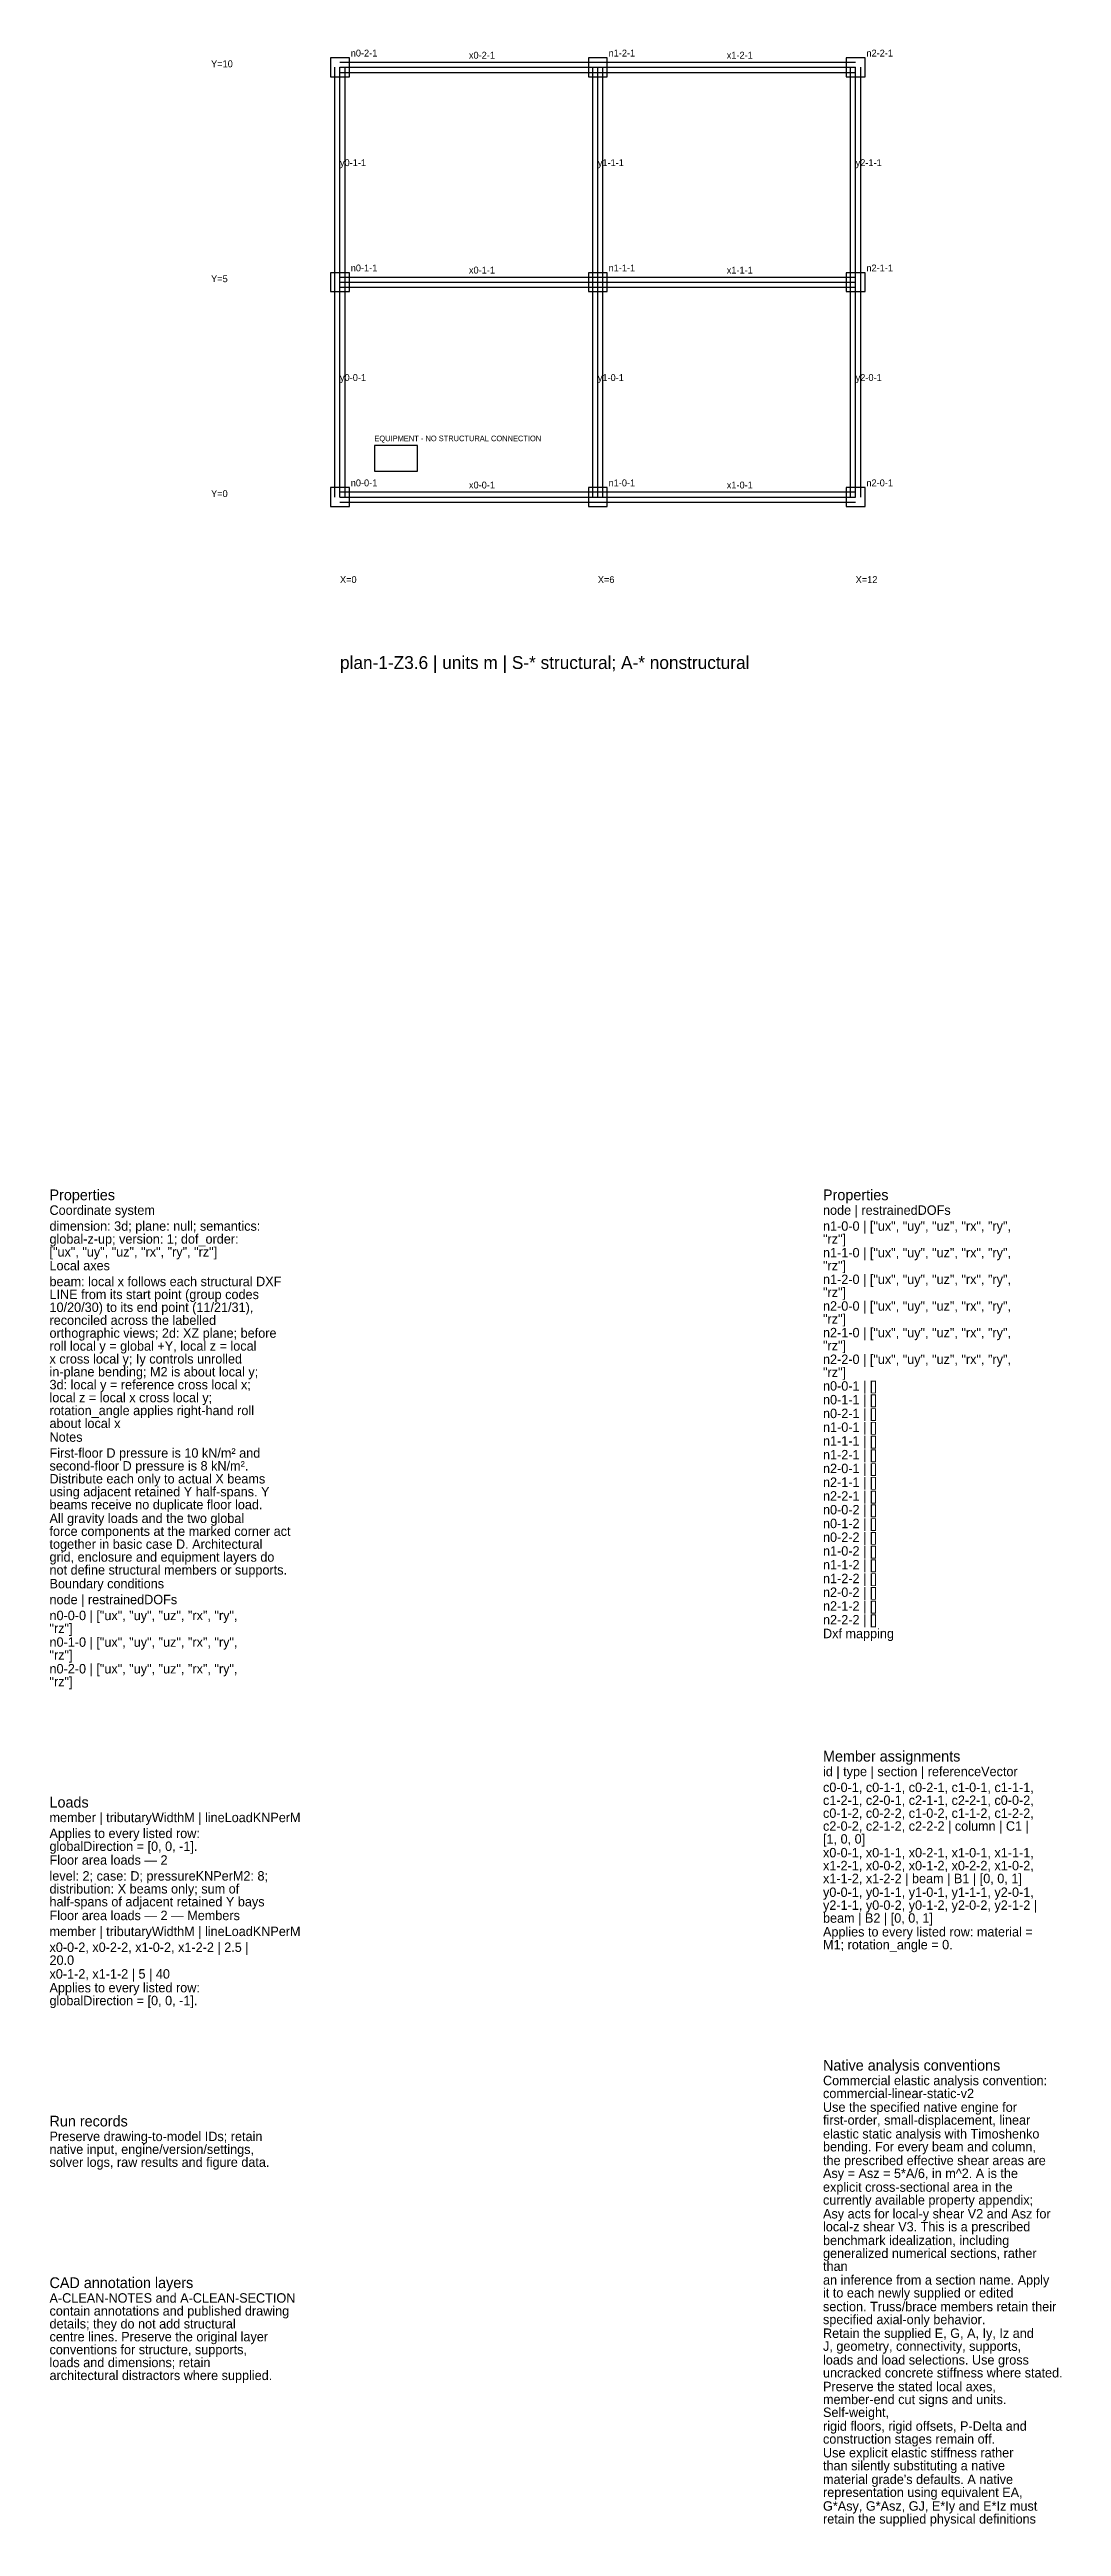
# Model space of a CAD drawing. Extents: x -3 to 332, y -47 to 10.
# Drawn here: x 33.2 to 56.8, y -47.2 to 10.4 of the extents above; entities that cross this region are included whole.
import ezdxf

# ---------------------------------------------------------------- set-up
doc = ezdxf.new("R2010")
doc.units = 0

msp = doc.modelspace()

# ---------------------------------------------------------------- texts
at = {"layer": 'A-CLEAN-NOTES'}
for s, height, p in [('Properties', 0.25, (33.24, -16.36)), ('Properties', 0.25, (51.24, -16.36)), ('Coordinate system', 0.22, (33.24, -16.7)), ('node | restrainedDOFs', 0.22, (51.24, -16.7)), ('dimension: 3d; plane: null; semantics:', 0.22, (33.24, -17.07)), ('global-z-up; version: 1; dof_order:', 0.22, (33.24, -17.37)), ('"rz"]', 0.22, (51.24, -17.37)), ('n1-0-0 | ["ux", "uy", "uz", "rx", "ry",', 0.22, (51.24, -17.07)), ('["ux", "uy", "uz", "rx", "ry", "rz"]', 0.22, (33.24, -17.67)), ('Local axes', 0.22, (33.24, -17.99)), ('"rz"]', 0.22, (51.24, -17.99)), ('n1-1-0 | ["ux", "uy", "uz", "rx", "ry",', 0.22, (51.24, -17.69)), ('beam: local x follows each structural DXF', 0.22, (33.24, -18.36)), ('LINE from its start point (group codes', 0.22, (33.24, -18.66)), ('"rz"]', 0.22, (51.24, -18.61)), ('n1-2-0 | ["ux", "uy", "uz", "rx", "ry",', 0.22, (51.24, -18.31)), ('10/20/30) to its end point (11/21/31),', 0.22, (33.24, -18.96)), ('"rz"]', 0.22, (51.24, -19.23)), ('n2-0-0 | ["ux", "uy", "uz", "rx", "ry",', 0.22, (51.24, -18.93)), ('orthographic views; 2d: XZ plane; before', 0.22, (33.24, -19.56)), ('reconciled across the labelled', 0.22, (33.24, -19.26)), ('n2-1-0 | ["ux", "uy", "uz", "rx", "ry",', 0.22, (51.24, -19.55)), ('x cross local y; Iy controls unrolled', 0.22, (33.24, -20.16)), ('roll local y = global +Y, local z = local', 0.22, (33.24, -19.86)), ('"rz"]', 0.22, (51.24, -19.85)), ('n2-2-0 | ["ux", "uy", "uz", "rx", "ry",', 0.22, (51.24, -20.17)), ('3d: local y = reference cross local x;', 0.22, (33.24, -20.76)), ('in-plane bending; M2 is about local y;', 0.22, (33.24, -20.46)), ('"rz"]', 0.22, (51.24, -20.47)), ('n0-0-1 | []', 0.22, (51.24, -20.79)), ('local z = local x cross local y;', 0.22, (33.24, -21.06)), ('rotation_angle applies right-hand roll', 0.22, (33.24, -21.36)), ('n0-1-1 | []', 0.22, (51.24, -21.11)), ('n0-2-1 | []', 0.22, (51.24, -21.43)), ('about local x', 0.22, (33.24, -21.66)), ('Notes', 0.22, (33.24, -21.98)), ('n1-0-1 | []', 0.22, (51.24, -21.75)), ('n1-1-1 | []', 0.22, (51.24, -22.07)), ('second-floor D pressure is 8 kN/m².', 0.22, (33.24, -22.65)), ('First-floor D pressure is 10 kN/m² and', 0.22, (33.24, -22.35)), ('n1-2-1 | []', 0.22, (51.24, -22.39)), ('using adjacent retained Y half-spans. Y', 0.22, (33.24, -23.25)), ('Distribute each only to actual X beams', 0.22, (33.24, -22.95)), ('n2-0-1 | []', 0.22, (51.24, -22.71)), ('n2-1-1 | []', 0.22, (51.24, -23.03)), ('beams receive no duplicate floor load.', 0.22, (33.24, -23.55)), ('n2-2-1 | []', 0.22, (51.24, -23.35)), ('n0-0-2 | []', 0.22, (51.24, -23.67)), ('All gravity loads and the two global', 0.22, (33.24, -23.87)), ('force components at the marked corner act', 0.22, (33.24, -24.17)), ('n0-1-2 | []', 0.22, (51.24, -23.99)), ('n0-2-2 | []', 0.22, (51.24, -24.31)), ('together in basic case D. Architectural', 0.22, (33.24, -24.47)), ('grid, enclosure and equipment layers do', 0.22, (33.24, -24.77)), ('n1-0-2 | []', 0.22, (51.24, -24.63)), ('n1-1-2 | []', 0.22, (51.24, -24.95)), ('not define structural members or supports.', 0.22, (33.24, -25.07)), ('Boundary conditions', 0.22, (33.24, -25.39)), ('n1-2-2 | []', 0.22, (51.24, -25.27)), ('node | restrainedDOFs', 0.22, (33.24, -25.76)), ('n0-0-0 | ["ux", "uy", "uz", "rx", "ry",', 0.22, (33.24, -26.13)), ('n2-0-2 | []', 0.22, (51.24, -25.59)), ('n2-1-2 | []', 0.22, (51.24, -25.91)), ('"rz"]', 0.22, (33.24, -26.43)), ('n2-2-2 | []', 0.22, (51.24, -26.23)), ('Dxf mapping', 0.22, (51.24, -26.55)), ('"rz"]', 0.22, (33.24, -27.05)), ('n0-1-0 | ["ux", "uy", "uz", "rx", "ry",', 0.22, (33.24, -26.75)), ('"rz"]', 0.22, (33.24, -27.67)), ('n0-2-0 | ["ux", "uy", "uz", "rx", "ry",', 0.22, (33.24, -27.37)), ('Member assignments', 0.25, (51.24, -29.42)), ('c0-0-1, c0-1-1, c0-2-1, c1-0-1, c1-1-1,', 0.22, (51.24, -30.13)), ('id | type | section | referenceVector', 0.22, (51.24, -29.76)), ('Loads', 0.25, (33.24, -30.49)), ('c1-2-1, c2-0-1, c2-1-1, c2-2-1, c0-0-2,', 0.22, (51.24, -30.43)), ('c0-1-2, c0-2-2, c1-0-2, c1-1-2, c1-2-2,', 0.22, (51.24, -30.73)), ('Applies to every listed row:', 0.22, (33.24, -31.2)), ('member | tributaryWidthM | lineLoadKNPerM', 0.22, (33.24, -30.83)), ('c2-0-2, c2-1-2, c2-2-2 | column | C1 |', 0.22, (51.24, -31.03)), ('[1, 0, 0]', 0.22, (51.24, -31.33)), ('globalDirection = [0, 0, -1].', 0.22, (33.24, -31.5)), ('Floor area loads — 2', 0.22, (33.24, -31.82)), ('x0-0-1, x0-1-1, x0-2-1, x1-0-1, x1-1-1,', 0.22, (51.24, -31.65)), ('distribution: X beams only; sum of', 0.22, (33.24, -32.49)), ('level: 2; case: D; pressureKNPerM2: 8;', 0.22, (33.24, -32.19)), ('x1-2-1, x0-0-2, x0-1-2, x0-2-2, x1-0-2,', 0.22, (51.24, -31.95)), ('x1-1-2, x1-2-2 | beam | B1 | [0, 0, 1]', 0.22, (51.24, -32.25)), ('half-spans of adjacent retained Y bays', 0.22, (33.24, -32.79)), ('y0-0-1, y0-1-1, y1-0-1, y1-1-1, y2-0-1,', 0.22, (51.24, -32.57)), ('y2-1-1, y0-0-2, y0-1-2, y2-0-2, y2-1-2 |', 0.22, (51.24, -32.87)), ('member | tributaryWidthM | lineLoadKNPerM', 0.22, (33.24, -33.48)), ('Floor area loads — 2 — Members', 0.22, (33.24, -33.11)), ('Applies to every listed row: material =', 0.22, (51.24, -33.49)), ('beam | B2 | [0, 0, 1]', 0.22, (51.24, -33.17)), ('x0-0-2, x0-2-2, x1-0-2, x1-2-2 | 2.5 |', 0.22, (33.24, -33.85)), ('20.0', 0.22, (33.24, -34.15)), ('M1; rotation_angle = 0.', 0.22, (51.24, -33.79)), ('Applies to every listed row:', 0.22, (33.24, -34.79)), ('x0-1-2, x1-1-2 | 5 | 40', 0.22, (33.24, -34.47)), ('globalDirection = [0, 0, -1].', 0.22, (33.24, -35.09)), ('Commercial elastic analysis convention:', 0.22, (51.24, -36.95)), ('Native analysis conventions', 0.25, (51.24, -36.61)), ('commercial-linear-static-v2', 0.22, (51.24, -37.25)), ('Use the specified native engine for', 0.22, (51.24, -37.57)), ('Preserve drawing-to-model IDs; retain', 0.22, (33.24, -38.25)), ('Run records', 0.25, (33.24, -37.91)), ('first-order, small-displacement, linear', 0.22, (51.24, -37.87)), ('elastic static analysis with Timoshenko', 0.22, (51.24, -38.19)), ('native input, engine/version/settings,', 0.22, (33.24, -38.55)), ('the prescribed effective shear areas are', 0.22, (51.24, -38.81)), ('bending. For every beam and column,', 0.22, (51.24, -38.49)), ('solver logs, raw results and figure data.', 0.22, (33.24, -38.85)), ('Asy = Asz = 5*A/6, in m^2. A is the', 0.22, (51.24, -39.11)), ('explicit cross-sectional area in the', 0.22, (51.24, -39.43)), ('currently available property appendix;', 0.22, (51.24, -39.73)), ('Asy acts for local-y shear V2 and Asz for', 0.22, (51.24, -40.05)), ('local-z shear V3. This is a prescribed', 0.22, (51.24, -40.35)), ('generalized numerical sections, rather', 0.22, (51.24, -40.97)), ('benchmark idealization, including', 0.22, (51.24, -40.67)), ('CAD annotation layers', 0.25, (33.24, -41.67)), ('than', 0.22, (51.24, -41.27)), ('an inference from a section name. Apply', 0.22, (51.24, -41.59)), ('A-CLEAN-NOTES and A-CLEAN-SECTION', 0.22, (33.24, -42.01)), ('section. Truss/brace members retain their', 0.22, (51.24, -42.21)), ('it to each newly supplied or edited', 0.22, (51.24, -41.89)), ('contain annotations and published drawing', 0.22, (33.24, -42.31)), ('details; they do not add structural', 0.22, (33.24, -42.61)), ('specified axial-only behavior.', 0.22, (51.24, -42.51)), ('Retain the supplied E, G, A, Iy, Iz and', 0.22, (51.24, -42.83)), ('centre lines. Preserve the original layer', 0.22, (33.24, -42.91)), ('conventions for structure, supports,', 0.22, (33.24, -43.21)), ('J, geometry, connectivity, supports,', 0.22, (51.24, -43.13)), ('loads and load selections. Use gross', 0.22, (51.24, -43.45)), ('architectural distractors where supplied.', 0.22, (33.24, -43.81)), ('loads and dimensions; retain', 0.22, (33.24, -43.51)), ('uncracked concrete stiffness where stated.', 0.22, (51.24, -43.75)), ('member-end cut signs and units.', 0.22, (51.24, -44.37)), ('Preserve the stated local axes,', 0.22, (51.24, -44.07)), ('Self-weight,', 0.22, (51.24, -44.67)), ('rigid floors, rigid offsets, P-Delta and', 0.22, (51.24, -44.99)), ('construction stages remain off.', 0.22, (51.24, -45.29)), ('Use explicit elastic stiffness rather', 0.22, (51.24, -45.61)), ('than silently substituting a native', 0.22, (51.24, -45.91)), ("material grade's defaults. A native", 0.22, (51.24, -46.23)), ('G*Asy, G*Asz, GJ, E*Iy and E*Iz must', 0.22, (51.24, -46.85)), ('representation using equivalent EA,', 0.22, (51.24, -46.53)), ('retain the supplied physical definitions', 0.22, (51.24, -47.15))]:
    msp.add_text(s, height=height, dxfattribs=at).set_placement(p)
at = {"layer": 'A-DIM'}
for s, p in [('Y=10', (37, 10)), ('Y=5', (37, 5)), ('Y=0', (37, 0)), ('X=0', (40, -2)), ('X=6', (46, -2)), ('X=12', (52, -2))]:
    msp.add_text(s, height=0.16, dxfattribs=at).set_placement(p)
at = {"layer": 'A-EQUIPMENT-TAG'}
msp.add_text('EQUIPMENT - NO STRUCTURAL CONNECTION', height=0.13, dxfattribs=at).set_placement((40.8, 1.3))
at = {"layer": 'ANNOTATION'}
msp.add_text('plan-1-Z3.6 | units m | S-* structural; A-* nonstructural', height=0.3, dxfattribs=at).set_placement((40, -4))
at = {"layer": 'S-MEMBER-TAG'}
for s, p in [('x0-2-1', (43, 10.2)), ('x1-2-1', (49, 10.2)), ('y0-1-1', (40, 7.7)), ('y1-1-1', (46, 7.7)), ('y2-1-1', (52, 7.7)), ('x0-1-1', (43, 5.2)), ('x1-1-1', (49, 5.2)), ('y0-0-1', (40, 2.7)), ('y1-0-1', (46, 2.7)), ('y2-0-1', (52, 2.7)), ('x0-0-1', (43, 0.2)), ('x1-0-1', (49, 0.2))]:
    msp.add_text(s, height=0.16, dxfattribs=at).set_placement(p)
at = {"layer": 'S-NODE-TAG'}
for s, p in [('n0-2-1', (40.25, 10.25)), ('n1-2-1', (46.25, 10.25)), ('n2-2-1', (52.25, 10.25)), ('n0-1-1', (40.25, 5.25)), ('n1-1-1', (46.25, 5.25)), ('n2-1-1', (52.25, 5.25)), ('n0-0-1', (40.25, 0.25)), ('n1-0-1', (46.25, 0.25)), ('n2-0-1', (52.25, 0.25))]:
    msp.add_text(s, height=0.16, dxfattribs=at).set_placement(p)

# ---------------------------------------------------------------- linework, layer by layer
at = {"layer": 'A-COLUMN'}
for p, q in [((40.22, 10.22), (39.78, 10.22)), ((39.78, 10.22), (39.78, 9.78)), ((40.22, 9.78), (40.22, 10.22)), ((46.22, 10.22), (45.78, 10.22)), ((45.78, 10.22), (45.78, 9.78)), ((46.22, 9.78), (46.22, 10.22)), ((52.22, 10.22), (51.78, 10.22)), ((51.78, 10.22), (51.78, 9.78)), ((52.22, 9.78), (52.22, 10.22)), ((39.78, 9.78), (40.22, 9.78)), ((45.78, 9.78), (46.22, 9.78)), ((51.78, 9.78), (52.22, 9.78)), ((40.22, 5.22), (39.78, 5.22)), ((39.78, 5.22), (39.78, 4.78)), ((40.22, 4.78), (40.22, 5.22)), ((46.22, 5.22), (45.78, 5.22)), ((45.78, 5.22), (45.78, 4.78)), ((46.22, 4.78), (46.22, 5.22)), ((52.22, 5.22), (51.78, 5.22)), ((51.78, 5.22), (51.78, 4.78)), ((52.22, 4.78), (52.22, 5.22)), ((39.78, 4.78), (40.22, 4.78)), ((45.78, 4.78), (46.22, 4.78)), ((51.78, 4.78), (52.22, 4.78)), ((40.22, 0.22), (39.78, 0.22)), ((39.78, 0.22), (39.78, -0.22)), ((40.22, -0.22), (40.22, 0.22)), ((46.22, 0.22), (45.78, 0.22)), ((45.78, 0.22), (45.78, -0.22)), ((46.22, -0.22), (46.22, 0.22)), ((52.22, 0.22), (51.78, 0.22)), ((51.78, 0.22), (51.78, -0.22)), ((52.22, -0.22), (52.22, 0.22)), ((39.78, -0.22), (40.22, -0.22)), ((45.78, -0.22), (46.22, -0.22)), ((51.78, -0.22), (52.22, -0.22))]:
    msp.add_line(p, q, dxfattribs=at)
at = {"layer": 'A-EQUIPMENT'}
for p, q in [((41.8, 1.2), (40.8, 1.2)), ((40.8, 1.2), (40.8, 0.6)), ((41.8, 0.6), (41.8, 1.2)), ((40.8, 0.6), (41.8, 0.6))]:
    msp.add_line(p, q, dxfattribs=at)
at = {"layer": 'A-WALL'}
for p, q in [((39.88, 5), (39.88, 10)), ((40, 10.12), (46, 10.12)), ((40, 9.88), (46, 9.88)), ((40.12, 5), (40.12, 10)), ((45.88, 5), (45.88, 10)), ((46, 10.12), (52, 10.12)), ((46, 9.88), (52, 9.88)), ((46.12, 5), (46.12, 10)), ((51.88, 5), (51.88, 10)), ((52.12, 5), (52.12, 10)), ((39.88, 0), (39.88, 5)), ((40, 5.12), (46, 5.12)), ((40, 4.88), (46, 4.88)), ((40.12, 0), (40.12, 5)), ((45.88, 0), (45.88, 5)), ((46, 5.12), (52, 5.12)), ((46, 4.88), (52, 4.88)), ((46.12, 0), (46.12, 5)), ((51.88, 0), (51.88, 5)), ((52.12, 0), (52.12, 5)), ((40, 0.12), (46, 0.12)), ((46, 0.12), (52, 0.12)), ((40, -0.12), (46, -0.12)), ((46, -0.12), (52, -0.12))]:
    msp.add_line(p, q, dxfattribs=at)
at = {"layer": 'S-BEAM'}
for p, q in [((40, 5), (40, 10)), ((40, 10), (46, 10)), ((46, 5), (46, 10)), ((46, 10), (52, 10)), ((52, 5), (52, 10)), ((40, 0), (40, 5)), ((40, 5), (46, 5)), ((46, 0), (46, 5)), ((46, 5), (52, 5)), ((52, 0), (52, 5)), ((40, 0), (46, 0)), ((46, 0), (52, 0))]:
    msp.add_line(p, q, dxfattribs=at)

msp.set_redraw_order([(e.dxf.handle, doc.entitydb.next_handle()) for e in msp.query("TEXT MTEXT ATTDEF DIMENSION ARC_DIMENSION")])  # texts and dimensions are drawn at this point

doc.saveas('drawing.dxf')
